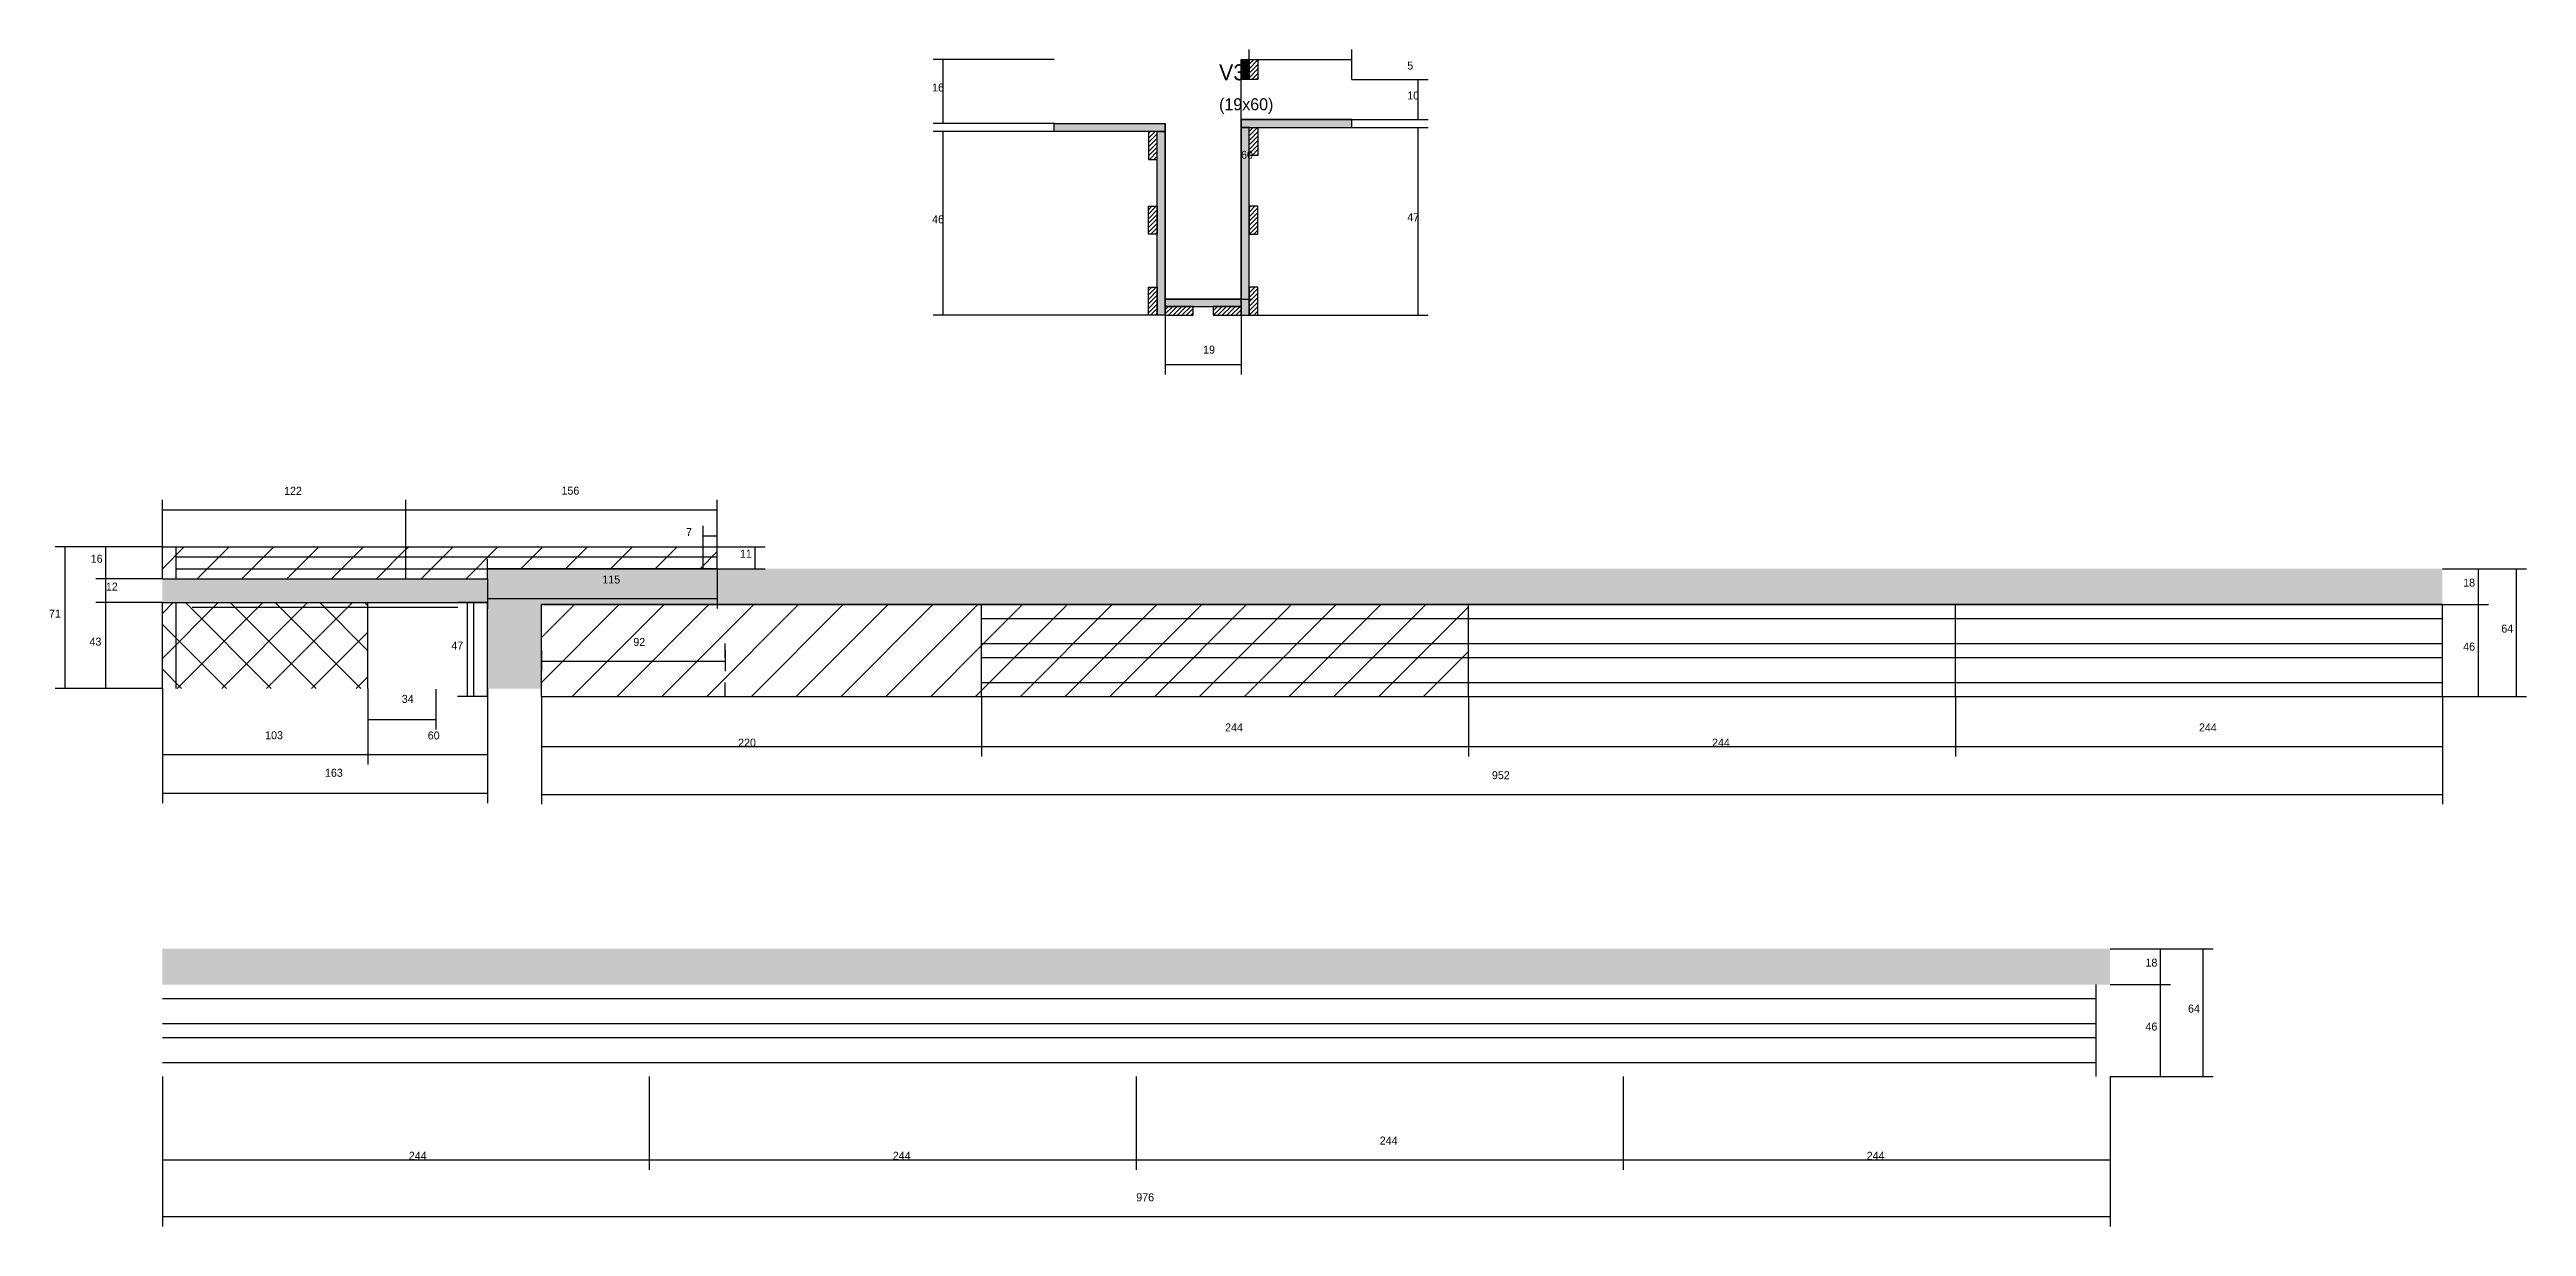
# Model space of a CAD drawing. Header units: metres. Extents: x -6861 to -4324, y 14314 to 15577.
# Drawn here: x -5565 to -4324, y 14951 to 15540 of the extents above; entities that cross this region are included whole.
import ezdxf

# ---------------------------------------------------------------- set-up
doc = ezdxf.new("R2010")
doc.units = ezdxf.units.M
for name, color, linetype in [('COTA', 241, 'Continuous'), ('Cota Seção (2x)', 4, 'Continuous'), ('Hachura', 253, 'Continuous'), ('Madeira', 126, 'Continuous'), ('Painéis', 200, 'Continuous'), ('SARR_2.2x7', 40, 'Continuous'), ('SARR_EDITAR', 141, 'Continuous'), ('Texto Seção', 7, 'Continuous')]:
    doc.layers.add(name, color=color, linetype=linetype)

msp = doc.modelspace()

# ---------------------------------------------------------------- texts
at = {"layer": 'COTA'}
for s, p in [('5', (-4885.1, 15530.4)), ('16', (-5123.2, 15519.4)), ('10', (-4885.1, 15515.4)), ('46', (-5123.2, 15453.4)), ('47', (-4885.1, 15454.4)), ('19', (-4987.4, 15388.1)), ('122', (-5447.9, 15317.4)), ('156', (-5308.9, 15317.5)), ('7', (-5246.5, 15296.8)), ('16', (-5544.8, 15283.4)), ('11', (-5219.5, 15285.9)), ('12', (-5537.2, 15269.4)), ('115', (-5288.4, 15273)), ('18', (-4356, 15271.4)), ('71', (-5565.7, 15255.9)), ('43', (-5545.4, 15241.9)), ('47', (-5364.1, 15239.9)), ('92', (-5272.9, 15241.7)), ('46', (-4356, 15239.4)), ('64', (-4336.9, 15248.4)), ('34', (-5388.9, 15213.2)), ('103', (-5457.4, 15195)), ('60', (-5375.9, 15194.9)), ('220', (-5220.4, 15191.3)), ('244', (-4976.4, 15198.9)), ('244', (-4732.4, 15191.3)), ('244', (-4488.4, 15198.9)), ('163', (-5427.4, 15176.2)), ('952', (-4842.7, 15175)), ('18', (-4515.2, 15081.1)), ('64', (-4493.9, 15058.1)), ('46', (-4515.2, 15049.1)), ('244', (-4898.9, 14992)), ('244', (-5385.4, 14984.4)), ('244', (-5142.9, 14984.4)), ('244', (-4654.9, 14984.4)), ('976', (-5020.9, 14963.6))]:
    msp.add_text(s, height=4, dxfattribs=at).set_placement(p)
at = {"layer": 'Cota Seção (2x)'}
msp.add_text('60', height=4, dxfattribs=at).set_placement((-4968.4, 15485.7))
at = {"layer": 'Texto Seção'}
for s, height, p in [('V3', 8, (-4979.4, 15525)), ('(19x60)', 6, (-4979.4, 15510))]:
    msp.add_text(s, height=height, dxfattribs=at).set_placement(p)

# ---------------------------------------------------------------- hatches: boundary and pattern name
at = {"layer": 'COTA'}
h = msp.add_hatch(dxfattribs=at)
h.set_pattern_fill('AR-CONC', scale=0.03)
h.paths.add_polyline_path([(-5318.9, 15262.4), (-4854.4, 15262.4), (-4366.4, 15262.4), (-4366.4, 15280.4), (-4854.4, 15280.4), (-5242.4, 15280.4), (-5345.9, 15280.4), (-5345.9, 15275.4), (-5508.9, 15275.4), (-5508.9, 15263.4), (-5345.9, 15263.4), (-5345.9, 15220.4), (-5318.9, 15220.4)])
h = msp.add_hatch(dxfattribs=at)
h.set_pattern_fill('AR-CONC', scale=0.03)
h.paths.add_polyline_path([(-4532.9, 15072.1), (-4532.9, 15090.1), (-5508.9, 15090.1), (-5508.9, 15072.1)])
at = {"layer": 'Hachura'}
h = msp.add_hatch(color=8, dxfattribs=at)
h.dxf.hatch_style = 1
h.paths.add_polyline_path([(-4968.4, 15535.4), (-4964.4, 15535.4), (-4964.4, 15535.4), (-4964.4, 15525.4), (-4964.4, 15525.4), (-4968.4, 15525.4), (-4968.4, 15525.4), (-4968.4, 15535.4)])
h = msp.add_hatch(dxfattribs=at)
h.set_pattern_fill('ANSI31', scale=0.5)
h.paths.add_polyline_path([(-4964.4, 15535.4), (-4960, 15535.4), (-4960, 15535.4), (-4960, 15525.4), (-4960, 15525.4), (-4964.4, 15525.4), (-4964.4, 15525.4), (-4964.4, 15535.4)])
h = msp.add_hatch(color=8, dxfattribs=at)
h.dxf.hatch_style = 1
h.paths.add_polyline_path([(-5062, 15499.4), (-5062, 15503.4), (-5062, 15503.4), (-5006.4, 15503.4), (-5006.4, 15503.4), (-5006.4, 15499.4), (-5006.4, 15499.4), (-5062, 15499.4)])
h = msp.add_hatch(color=8, dxfattribs=at)
h.dxf.hatch_style = 1
h.paths.add_polyline_path([(-4912.8, 15501.4), (-4912.8, 15505.4), (-4912.8, 15505.4), (-4968.4, 15505.4), (-4968.4, 15505.4), (-4968.4, 15501.4), (-4968.4, 15501.4), (-4912.8, 15501.4)])
h = msp.add_hatch(dxfattribs=at)
h.set_pattern_fill('ANSI31', scale=0.5)
h.paths.add_polyline_path([(-5010.4, 15499.4), (-5014.8, 15499.4), (-5014.8, 15499.4), (-5014.8, 15485.4), (-5014.8, 15485.4), (-5010.4, 15485.4), (-5010.4, 15485.4), (-5010.4, 15499.4)])
h = msp.add_hatch(color=8, dxfattribs=at)
h.dxf.hatch_style = 1
h.paths.add_polyline_path([(-5010.4, 15499.4), (-5006.4, 15499.4), (-5006.4, 15499.4), (-5006.4, 15407.4), (-5006.4, 15407.4), (-5010.4, 15407.4), (-5010.4, 15407.4), (-5010.4, 15499.4)])
h = msp.add_hatch(color=8, dxfattribs=at)
h.dxf.hatch_style = 1
h.paths.add_polyline_path([(-4964.4, 15501.4), (-4968.4, 15501.4), (-4968.4, 15501.4), (-4968.4, 15407.4), (-4968.4, 15407.4), (-4964.4, 15407.4), (-4964.4, 15407.4), (-4964.4, 15501.4)])
h = msp.add_hatch(dxfattribs=at)
h.set_pattern_fill('ANSI31', scale=0.5)
h.paths.add_polyline_path([(-4964.4, 15501.4), (-4960, 15501.4), (-4960, 15501.4), (-4960, 15487.4), (-4960, 15487.4), (-4964.4, 15487.4), (-4964.4, 15487.4), (-4964.4, 15501.4)])
h = msp.add_hatch(dxfattribs=at)
h.set_pattern_fill('ANSI31', scale=0.5)
h.paths.add_polyline_path([(-5010.4, 15447.9), (-5014.8, 15447.9), (-5014.8, 15447.9), (-5014.8, 15461.9), (-5014.8, 15461.9), (-5010.4, 15461.9), (-5010.4, 15461.9), (-5010.4, 15447.9)])
h = msp.add_hatch(dxfattribs=at)
h.set_pattern_fill('ANSI31', scale=0.5)
h.paths.add_polyline_path([(-4964.4, 15447.9), (-4960, 15447.9), (-4960, 15447.9), (-4960, 15461.9), (-4960, 15461.9), (-4964.4, 15461.9), (-4964.4, 15461.9), (-4964.4, 15447.9)])
h = msp.add_hatch(dxfattribs=at)
h.set_pattern_fill('ANSI31', scale=0.5)
h.paths.add_polyline_path([(-5010.4, 15407.4), (-5014.8, 15407.4), (-5014.8, 15407.4), (-5014.8, 15421.4), (-5014.8, 15421.4), (-5010.4, 15421.4), (-5010.4, 15421.4), (-5010.4, 15407.4)])
h = msp.add_hatch(color=8, dxfattribs=at)
h.dxf.hatch_style = 1
h.paths.add_polyline_path([(-4968.4, 15411.8), (-4968.4, 15415.4), (-4968.4, 15415.4), (-5006.4, 15415.4), (-5006.4, 15415.4), (-5006.4, 15411.8), (-5006.4, 15411.8), (-4968.4, 15411.8)])
h = msp.add_hatch(dxfattribs=at)
h.set_pattern_fill('ANSI31', scale=0.5)
h.paths.add_polyline_path([(-4964.4, 15407.4), (-4960, 15407.4), (-4960, 15407.4), (-4960, 15421.4), (-4960, 15421.4), (-4964.4, 15421.4), (-4964.4, 15421.4), (-4964.4, 15407.4)])
h = msp.add_hatch(dxfattribs=at)
h.set_pattern_fill('ANSI31', scale=0.5)
h.paths.add_polyline_path([(-4992.4, 15407.4), (-4992.4, 15411.8), (-4992.4, 15411.8), (-5006.4, 15411.8), (-5006.4, 15411.8), (-5006.4, 15407.4), (-5006.4, 15407.4), (-4992.4, 15407.4)])
h = msp.add_hatch(dxfattribs=at)
h.set_pattern_fill('ANSI31', scale=0.5)
h.paths.add_polyline_path([(-4968.4, 15407.4), (-4968.4, 15411.8), (-4968.4, 15411.8), (-4982.4, 15411.8), (-4982.4, 15411.8), (-4982.4, 15407.4), (-4982.4, 15407.4), (-4968.4, 15407.4)])
h = msp.add_hatch(dxfattribs=at)
h.set_pattern_fill('ANSI31', scale=5)
h.paths.add_polyline_path([(-5508.9, 15291.4), (-5508.9, 15275.4), (-5386.9, 15275.4), (-5386.9, 15291.4)])
h = msp.add_hatch(dxfattribs=at)
h.set_pattern_fill('ANSI31', scale=5)
h.paths.add_polyline_path([(-5345.9, 15275.4), (-5345.9, 15280.4), (-5230.9, 15280.4), (-5230.9, 15291.4), (-5386.9, 15291.4), (-5386.9, 15275.4)])
h = msp.add_hatch(dxfattribs=at)
h.set_pattern_fill('ANSI31', scale=5)
h.paths.add_polyline_path([(-5508.9, 15263.4), (-5508.9, 15220.4), (-5405.9, 15220.4), (-5405.9, 15263.4)])
h = msp.add_hatch(dxfattribs=at)
h.set_pattern_fill('ANSI37', scale=5)
h.paths.add_polyline_path([(-5405.9, 15220.4), (-5405.9, 15263.4), (-5508.9, 15263.4), (-5508.9, 15220.4)])
h = msp.add_hatch(dxfattribs=at)
h.set_pattern_fill('ANSI31', scale=5)
h.paths.add_polyline_path([(-5318.9, 15262.4), (-5318.9, 15216.4), (-5098.4, 15216.4), (-5098.4, 15262.4)])
h = msp.add_hatch(dxfattribs=at)
h.set_pattern_fill('ANSI31', scale=5)
h.paths.add_polyline_path([(-5098.4, 15262.4), (-5098.4, 15216.4), (-4854.4, 15216.4), (-4854.4, 15262.4)])

# ---------------------------------------------------------------- linework, layer by layer
at = {"layer": 'COTA'}
for p, q in [((-4964.4, 15535.4), (-4964.4, 15540.4)), ((-4912.8, 15525.4), (-4912.8, 15540.4)), ((-5062, 15535.4), (-5122.7, 15535.4)), ((-5117.7, 15503.4), (-5117.7, 15535.4)), ((-4964.4, 15535.4), (-4912.8, 15535.4)), ((-4912.8, 15525.4), (-4874.6, 15525.4)), ((-4879.6, 15505.4), (-4879.6, 15525.4)), ((-5062, 15503.4), (-5122.7, 15503.4)), ((-4912.8, 15505.4), (-4874.6, 15505.4)), ((-5062, 15499.4), (-5122.7, 15499.4)), ((-5117.7, 15407.4), (-5117.7, 15499.4)), ((-4912.8, 15501.4), (-4874.6, 15501.4)), ((-4879.6, 15407.4), (-4879.6, 15501.4)), ((-5014.8, 15407.4), (-5122.7, 15407.4)), ((-5006.4, 15407.4), (-5006.4, 15377.6)), ((-4968.4, 15407.4), (-4968.4, 15377.6)), ((-4960, 15407.4), (-4874.6, 15407.4)), ((-5006.4, 15382.6), (-4968.4, 15382.6)), ((-5508.9, 15291.4), (-5508.9, 15314.9)), ((-5508.9, 15309.9), (-5386.9, 15309.9)), ((-5386.9, 15291.4), (-5386.9, 15314.9)), ((-5386.9, 15291.4), (-5386.9, 15314.9)), ((-5386.9, 15309.9), (-5230.9, 15309.9)), ((-5230.9, 15291.4), (-5230.9, 15314.9)), ((-5508.9, 15291.4), (-5562.6, 15291.4)), ((-5557.6, 15220.4), (-5557.6, 15291.4)), ((-5508.9, 15291.4), (-5542.2, 15291.4)), ((-5537.2, 15275.4), (-5537.2, 15291.4)), ((-5237.9, 15291.4), (-5237.9, 15301.8)), ((-5237.9, 15296.8), (-5230.9, 15296.8)), ((-5230.9, 15291.4), (-5230.9, 15301.8)), ((-5230.9, 15291.4), (-5206.9, 15291.4)), ((-5211.9, 15280.4), (-5211.9, 15291.4)), ((-5230.9, 15280.4), (-5230.9, 15260.4)), ((-5230.9, 15280.4), (-5206.9, 15280.4)), ((-4366.4, 15280.4), (-4343.4, 15280.4)), ((-4366.4, 15280.4), (-4324.3, 15280.4)), ((-4348.4, 15262.4), (-4348.4, 15280.4)), ((-4329.3, 15216.4), (-4329.3, 15280.4)), ((-5508.9, 15275.4), (-5542.2, 15275.4)), ((-5508.9, 15275.4), (-5542.2, 15275.4)), ((-5537.2, 15263.4), (-5537.2, 15275.4)), ((-5345.9, 15275.4), (-5345.9, 15260.4)), ((-5508.9, 15263.4), (-5542.2, 15263.4)), ((-5508.9, 15263.4), (-5542.2, 15263.4)), ((-5537.2, 15220.4), (-5537.2, 15263.4)), ((-5345.9, 15263.4), (-5361, 15263.4)), ((-5356, 15216.4), (-5356, 15263.4)), ((-5345.9, 15265.4), (-5230.9, 15265.4)), ((-4366.4, 15262.4), (-4343.4, 15262.4)), ((-4366.4, 15262.4), (-4343.4, 15262.4)), ((-4348.4, 15216.4), (-4348.4, 15262.4)), ((-5318.9, 15239.4), (-5318.9, 15229.1)), ((-5318.9, 15234.1), (-5226.9, 15234.1)), ((-5226.9, 15239.4), (-5226.9, 15229.1)), ((-5508.9, 15220.4), (-5562.6, 15220.4)), ((-5508.9, 15220.4), (-5542.2, 15220.4)), ((-5508.9, 15220.4), (-5508.9, 15163)), ((-5508.9, 15220.4), (-5508.9, 15182.3)), ((-5405.9, 15220.4), (-5405.9, 15182.3)), ((-5405.9, 15220.4), (-5405.9, 15182.3)), ((-5405.9, 15220.1), (-5405.9, 15199.9)), ((-5371.9, 15220.1), (-5371.9, 15199.9)), ((-5345.9, 15216.4), (-5361, 15216.4)), ((-5345.9, 15220.4), (-5345.9, 15163)), ((-5345.9, 15216.4), (-5345.9, 15182.3)), ((-5318.9, 15216.4), (-5318.9, 15186.3)), ((-5318.9, 15216.4), (-5318.9, 15162.4)), ((-5098.4, 15216.4), (-5098.4, 15186.3)), ((-5098.4, 15216.4), (-5098.4, 15186.3)), ((-4854.4, 15216.4), (-4854.4, 15186.3)), ((-4854.4, 15216.4), (-4854.4, 15186.3)), ((-4610.4, 15216.4), (-4610.4, 15186.3)), ((-4610.4, 15216.4), (-4610.4, 15186.3)), ((-4366.4, 15216.4), (-4366.4, 15186.3)), ((-4366.4, 15216.4), (-4366.4, 15162.4)), ((-4366.4, 15216.4), (-4343.4, 15216.4)), ((-4366.4, 15216.4), (-4324.3, 15216.4)), ((-5405.9, 15204.9), (-5371.9, 15204.9)), ((-5508.9, 15187.3), (-5405.9, 15187.3)), ((-5405.9, 15187.3), (-5345.9, 15187.3)), ((-5318.9, 15191.3), (-5098.4, 15191.3)), ((-5098.4, 15191.3), (-4854.4, 15191.3)), ((-4854.4, 15191.3), (-4610.4, 15191.3)), ((-4610.4, 15191.3), (-4366.4, 15191.3)), ((-5508.9, 15168), (-5345.9, 15168)), ((-5318.9, 15167.4), (-4366.4, 15167.4)), ((-4532.9, 15090.1), (-4502.7, 15090.1)), ((-4532.9, 15090.1), (-4481.3, 15090.1)), ((-4507.7, 15072.1), (-4507.7, 15090.1)), ((-4486.3, 15026.1), (-4486.3, 15090.1)), ((-4532.9, 15072.1), (-4502.7, 15072.1)), ((-4532.9, 15072.1), (-4502.7, 15072.1)), ((-4507.7, 15026.1), (-4507.7, 15072.1)), ((-5508.9, 15026.1), (-5508.9, 14979.4)), ((-5508.9, 15026.1), (-5508.9, 14951)), ((-5264.9, 15026.1), (-5264.9, 14979.4)), ((-5264.9, 15026.1), (-5264.9, 14979.4)), ((-5020.9, 15026.1), (-5020.9, 14979.4)), ((-5020.9, 15026.1), (-5020.9, 14979.4)), ((-4776.9, 15026.1), (-4776.9, 14979.4)), ((-4776.9, 15026.1), (-4776.9, 14979.4)), ((-4532.9, 15026.1), (-4532.9, 14979.4)), ((-4532.9, 15026.1), (-4502.7, 15026.1)), ((-4532.9, 15026.1), (-4532.9, 14951)), ((-4532.9, 15026.1), (-4481.3, 15026.1)), ((-5508.9, 14984.4), (-5264.9, 14984.4)), ((-5264.9, 14984.4), (-5020.9, 14984.4)), ((-5020.9, 14984.4), (-4776.9, 14984.4)), ((-4776.9, 14984.4), (-4532.9, 14984.4)), ((-5508.9, 14956), (-4532.9, 14956))]:
    msp.add_line(p, q, dxfattribs=at)
at = {"layer": 'Cota Seção (2x)'}
for p, q in [((-4968.4, 15415.4), (-4968.4, 15535.4)), ((-4968.4, 15535.4), (-4963.4, 15535.4)), ((-4968.4, 15415.4), (-4963.4, 15415.4))]:
    msp.add_line(p, q, dxfattribs=at)
at = {"layer": 'Madeira'}
for points in [[(-4964.4, 15535.4), (-4960, 15535.4), (-4960, 15525.4), (-4964.4, 15525.4)], [(-5010.4, 15499.4), (-5014.8, 15499.4), (-5014.8, 15485.4), (-5010.4, 15485.4)], [(-4964.4, 15501.4), (-4960, 15501.4), (-4960, 15487.4), (-4964.4, 15487.4)], [(-5010.4, 15447.9), (-5014.8, 15447.9), (-5014.8, 15461.9), (-5010.4, 15461.9)], [(-4964.4, 15447.9), (-4960, 15447.9), (-4960, 15461.9), (-4964.4, 15461.9)], [(-5010.4, 15407.4), (-5014.8, 15407.4), (-5014.8, 15421.4), (-5010.4, 15421.4)], [(-4964.4, 15407.4), (-4960, 15407.4), (-4960, 15421.4), (-4964.4, 15421.4)], [(-4992.4, 15407.4), (-4992.4, 15411.8), (-5006.4, 15411.8), (-5006.4, 15407.4)], [(-4968.4, 15407.4), (-4968.4, 15411.8), (-4982.4, 15411.8), (-4982.4, 15407.4)]]:
    msp.add_lwpolyline(points, close=True, dxfattribs=at)
at = {"layer": 'Painéis'}
for p, q in [((-5062, 15503.4), (-5006.4, 15503.4)), ((-5062, 15499.4), (-5062, 15503.4)), ((-5006.4, 15499.4), (-5006.4, 15503.4)), ((-4968.4, 15505.4), (-4912.8, 15505.4)), ((-4968.4, 15501.4), (-4968.4, 15505.4)), ((-4912.8, 15501.4), (-4912.8, 15505.4)), ((-5006.4, 15407.4), (-5006.4, 15499.4)), ((-4968.4, 15407.4), (-4968.4, 15501.4)), ((-5006.4, 15415.4), (-4968.4, 15415.4)), ((-5006.4, 15411.8), (-5006.4, 15415.4)), ((-4968.4, 15411.8), (-4968.4, 15415.4)), ((-5508.9, 15291.4), (-5230.9, 15291.4)), ((-5508.9, 15275.4), (-5508.9, 15291.4)), ((-5386.9, 15275.4), (-5386.9, 15291.4)), ((-5230.9, 15280.4), (-5230.9, 15291.4)), ((-5345.9, 15280.4), (-5230.9, 15280.4)), ((-5345.9, 15275.4), (-5345.9, 15280.4)), ((-5508.9, 15275.4), (-5345.9, 15275.4)), ((-5508.9, 15263.4), (-5345.9, 15263.4)), ((-5508.9, 15220.4), (-5508.9, 15263.4)), ((-5405.9, 15220.4), (-5405.9, 15263.4)), ((-5345.9, 15216.4), (-5345.9, 15263.4)), ((-5318.9, 15262.4), (-4854.4, 15262.4)), ((-5318.9, 15216.4), (-5318.9, 15262.4)), ((-5098.4, 15216.4), (-5098.4, 15262.4)), ((-4854.4, 15262.4), (-4366.4, 15262.4)), ((-4854.4, 15216.4), (-4854.4, 15262.4)), ((-4610.4, 15216.4), (-4610.4, 15262.4)), ((-4366.4, 15216.4), (-4366.4, 15262.4))]:
    msp.add_line(p, q, dxfattribs=at)
for points in [[(-4968.4, 15535.4), (-4964.4, 15535.4), (-4964.4, 15525.4), (-4968.4, 15525.4)], [(-5062, 15499.4), (-5062, 15503.4), (-5006.4, 15503.4), (-5006.4, 15499.4)], [(-4912.8, 15501.4), (-4912.8, 15505.4), (-4968.4, 15505.4), (-4968.4, 15501.4)], [(-5010.4, 15499.4), (-5006.4, 15499.4), (-5006.4, 15407.4), (-5010.4, 15407.4)], [(-4964.4, 15501.4), (-4968.4, 15501.4), (-4968.4, 15407.4), (-4964.4, 15407.4)], [(-4968.4, 15411.8), (-4968.4, 15415.4), (-5006.4, 15415.4), (-5006.4, 15411.8)]]:
    msp.add_lwpolyline(points, close=True, dxfattribs=at)
for points in [[(-5230.9, 15280.4), (-5345.9, 15280.4)], [(-4366.4, 15262.4), (-4854.4, 15262.4), (-5318.9, 15262.4)], [(-5318.9, 15216.4), (-4854.4, 15216.4), (-4366.4, 15216.4)]]:
    msp.add_lwpolyline(points, dxfattribs=at)
at = {"layer": 'SARR_2.2x7'}
for p, q in [((-5501.9, 15275.4), (-5501.9, 15291.4)), ((-5237.9, 15280.4), (-5237.9, 15291.4)), ((-5501.9, 15220.4), (-5501.9, 15263.4)), ((-5493.9, 15261.2), (-5360.9, 15261.2)), ((-5352.9, 15216.4), (-5352.9, 15263.4)), ((-5098.4, 15255.4), (-4854.4, 15255.4)), ((-4854.4, 15255.4), (-4610.4, 15255.4)), ((-4610.4, 15255.4), (-4366.4, 15255.4)), ((-5226.9, 15235.9), (-5226.9, 15242.9)), ((-5098.4, 15242.9), (-4854.4, 15242.9)), ((-4854.4, 15242.9), (-4610.4, 15242.9)), ((-4610.4, 15242.9), (-4366.4, 15242.9)), ((-5098.4, 15235.9), (-4854.4, 15235.9)), ((-4854.4, 15235.9), (-4610.4, 15235.9)), ((-4610.4, 15235.9), (-4366.4, 15235.9)), ((-5226.9, 15216.4), (-5226.9, 15223.4)), ((-5098.4, 15223.4), (-4854.4, 15223.4)), ((-4854.4, 15223.4), (-4610.4, 15223.4)), ((-4610.4, 15223.4), (-4366.4, 15223.4)), ((-4539.9, 15026.1), (-4539.9, 15072.1)), ((-5508.9, 15065.1), (-5264.9, 15065.1)), ((-5264.9, 15065.1), (-5020.9, 15065.1)), ((-5020.9, 15065.1), (-4776.9, 15065.1)), ((-4776.9, 15065.1), (-4539.9, 15065.1)), ((-5508.9, 15052.6), (-5264.9, 15052.6)), ((-5508.9, 15045.6), (-5264.9, 15045.6)), ((-5264.9, 15052.6), (-5020.9, 15052.6)), ((-5264.9, 15045.6), (-5020.9, 15045.6)), ((-5020.9, 15052.6), (-4776.9, 15052.6)), ((-5020.9, 15045.6), (-4776.9, 15045.6)), ((-4776.9, 15052.6), (-4539.9, 15052.6)), ((-4776.9, 15045.6), (-4539.9, 15045.6)), ((-5508.9, 15033.1), (-5264.9, 15033.1)), ((-5264.9, 15033.1), (-5020.9, 15033.1)), ((-5020.9, 15033.1), (-4776.9, 15033.1)), ((-4776.9, 15033.1), (-4539.9, 15033.1))]:
    msp.add_line(p, q, dxfattribs=at)
at = {"layer": 'SARR_EDITAR'}
for p, q in [((-5501.9, 15286.4), (-5230.9, 15286.4)), ((-5501.9, 15280.4), (-5345.9, 15280.4)), ((-5345.9, 15280.4), (-5345.9, 15285.4))]:
    msp.add_line(p, q, dxfattribs=at)

msp.set_redraw_order([(e.dxf.handle, doc.entitydb.next_handle()) for e in msp.query("TEXT MTEXT ATTDEF DIMENSION ARC_DIMENSION")])  # texts and dimensions are drawn at this point

doc.saveas('drawing.dxf')
